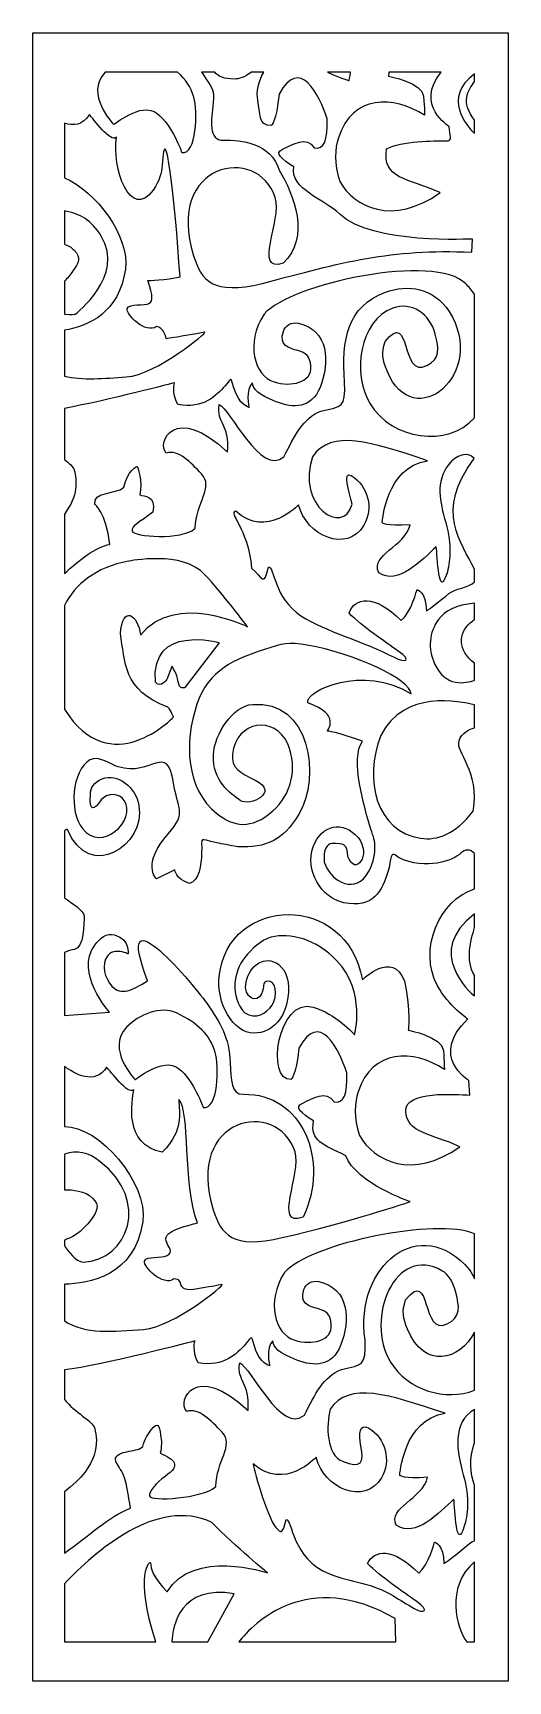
# Model space of a CAD drawing. Header units: centimetres. Extents: x -1.23 to 1.23, y -4.26 to 4.26.
import ezdxf

# ---------------------------------------------------------------- set-up
doc = ezdxf.new("R2010")
doc.units = ezdxf.units.CM
doc.header["$MEASUREMENT"] = 0
doc.layers.add('Layer 1', color=7, linetype='Continuous')

msp = doc.modelspace()

# ---------------------------------------------------------------- linework, layer by layer
at = {"layer": 'Layer 1', "color": 177}
for points, knots in [([(1.22835, 4.26053), (1.22835, 4.26053), (-1.22835, 4.26053), (-1.22835, 4.26053), (-1.22835, 4.26053), (-1.22835, 4.26053), (-1.22835, -4.26053), (-1.22835, -4.26053), (-1.22835, -4.26053), (-1.22835, -4.26053), (1.22835, -4.26053), (1.22835, -4.26053), (1.22835, -4.26053), (1.22835, -4.26053), (1.22835, 4.26053), (1.22835, 4.26053)], [0, 0, 0, 0, 0.2, 0.2, 0.2, 0.2, 0.4, 0.4, 0.4, 0.4, 0.6, 0.6, 0.6, 0.6, 1, 1, 1, 1]), ([(-0.35602, 4.05822), (-0.35602, 4.05822), (-0.28788, 4.05822), (-0.28788, 4.05822), (-0.28788, 4.05822), (-0.26836, 4.03408), (-0.24012, 4.02229), (-0.18749, 4.0222), (-0.18749, 4.0222), (-0.16283, 4.02216), (-0.13485, 4.03022), (-0.09841, 4.05822), (-0.09841, 4.05822), (-0.09841, 4.05822), (-0.03491, 4.05822), (-0.03491, 4.05822), (-0.03491, 4.05822), (-0.06112, 4.01036), (-0.07458, 3.95443), (-0.06555, 3.91104), (-0.06555, 3.91104), (-0.05297, 3.85055), (-0.06418, 3.77727), (0.00443, 3.78252), (0.00443, 3.78252), (0.00443, 3.78252), (0.02968, 3.7999), (0.04482, 3.94476), (0.04482, 3.94476), (0.15084, 4.14176), (0.25182, 3.94476), (0.29221, 3.81729), (0.29221, 3.81729), (0.29726, 3.70719), (0.27706, 3.65505), (0.22658, 3.66664), (0.22658, 3.66664), (0.18619, 3.73037), (0.1155, 3.68401), (0.06502, 3.66084), (0.06502, 3.66084), (0.01453, 3.63766), (0.05997, 3.60869), (0.12056, 3.56813), (0.12056, 3.56813), (0.09849, 3.45418), (0.28252, 3.39763), (0.35929, 3.32334), (0.35929, 3.32334), (0.52188, 3.166), (1.04422, 3.19523), (1.04422, 3.19523), (1.04422, 3.19523), (1.04422, 3.19523), (1.04093, 3.12706), (1.04093, 3.12706), (1.04093, 3.12706), (0.61929, 3.14526), (0.37006, 3.07561), (-0.041, 2.96553), (-0.041, 2.96553), (-0.29998, 2.90342), (-0.35773, 2.98057), (-0.39776, 3.10857), (-0.39776, 3.10857), (-0.54849, 3.59045), (-0.06564, 3.68819), (0.0248, 3.40902), (0.0248, 3.40902), (0.06178, 3.29485), (-0.09213, 3.01476), (0.06628, 3.07037), (0.06628, 3.07037), (0.20719, 3.20266), (0.12193, 3.42581), (0.04482, 3.55075), (0.04482, 3.55075), (0.00491, 3.69235), (-0.15499, 3.70821), (-0.24177, 3.70596), (-0.24177, 3.70596), (-0.32455, 3.70381), (-0.30566, 3.8076), (-0.29672, 3.90076), (-0.29672, 3.90076), (-0.29057, 3.96494), (-0.29946, 3.97014), (-0.33238, 4.02191), (-0.33238, 4.02191), (-0.33995, 4.03382), (-0.34787, 4.04593), (-0.35602, 4.05822)], [0, 0, 0, 0, 0.0416667, 0.0416667, 0.0416667, 0.0416667, 0.0833333, 0.0833333, 0.0833333, 0.0833333, 0.125, 0.125, 0.125, 0.125, 0.1666667, 0.1666667, 0.1666667, 0.1666667, 0.2083333, 0.2083333, 0.2083333, 0.2083333, 0.25, 0.25, 0.25, 0.25, 0.2916667, 0.2916667, 0.2916667, 0.2916667, 0.3333333, 0.3333333, 0.3333333, 0.3333333, 0.375, 0.375, 0.375, 0.375, 0.4166667, 0.4166667, 0.4166667, 0.4166667, 0.4583333, 0.4583333, 0.4583333, 0.4583333, 0.5, 0.5, 0.5, 0.5, 0.5416667, 0.5416667, 0.5416667, 0.5416667, 0.5833333, 0.5833333, 0.5833333, 0.5833333, 0.625, 0.625, 0.625, 0.625, 0.6666667, 0.6666667, 0.6666667, 0.6666667, 0.7083333, 0.7083333, 0.7083333, 0.7083333, 0.75, 0.75, 0.75, 0.75, 0.7916667, 0.7916667, 0.7916667, 0.7916667, 0.8333333, 0.8333333, 0.8333333, 0.8333333, 0.875, 0.875, 0.875, 0.875, 0.9166667, 0.9166667, 0.9166667, 0.9166667, 1, 1, 1, 1]), ([(-0.85454, 4.05822), (-0.85454, 4.05822), (-0.48032, 4.05822), (-0.48032, 4.05822), (-0.48032, 4.05822), (-0.43987, 4.02256), (-0.41288, 3.98092), (-0.39688, 3.92803), (-0.39688, 3.92803), (-0.37629, 3.85992), (-0.38041, 3.62805), (-0.45906, 3.6431), (-0.45906, 3.6431), (-0.45906, 3.6431), (-0.50808, 3.78371), (-0.5861, 3.84465), (-0.5861, 3.84465), (-0.66877, 3.90921), (-0.81247, 3.78132), (-0.81247, 3.78796), (-0.81247, 3.78796), (-0.81247, 3.7923), (-0.96298, 3.94331), (-0.85507, 4.05766), (-0.85507, 4.05766), (-0.85507, 4.05766), (-0.85454, 4.05822), (-0.85454, 4.05822)], [0, 0, 0, 0, 0.125, 0.125, 0.125, 0.125, 0.25, 0.25, 0.25, 0.25, 0.375, 0.375, 0.375, 0.375, 0.5, 0.5, 0.5, 0.5, 0.625, 0.625, 0.625, 0.625, 0.75, 0.75, 0.75, 0.75, 1, 1, 1, 1]), ([(0.29508, 4.05822), (0.29508, 4.05822), (0.41408, 4.05822), (0.41408, 4.05822), (0.41408, 4.05822), (0.4106, 4.03085), (0.40606, 4.01429), (0.40606, 4.01429), (0.40606, 4.01429), (0.40606, 4.01429), (0.3431, 4.03349), (0.29508, 4.05822)], [0, 0, 0, 0, 0.25, 0.25, 0.25, 0.25, 0.5, 0.5, 0.5, 0.5, 1, 1, 1, 1]), ([(0.61234, 4.05822), (0.61234, 4.05822), (0.88336, 4.05822), (0.88336, 4.05822), (0.88336, 4.05822), (0.74295, 3.88786), (0.9233, 3.77673), (0.9233, 3.77673), (0.9233, 3.77673), (0.92636, 3.73094), (0.9462, 3.70122), (0.90628, 3.70212), (0.90628, 3.70212), (0.84605, 3.7035), (0.67812, 3.70321), (0.60018, 3.66084), (0.60018, 3.66084), (0.57494, 3.5044), (0.71125, 3.51019), (0.87785, 3.43487), (0.87785, 3.43487), (0.63047, 3.26103), (0.43358, 3.35954), (0.35784, 3.49281), (0.35784, 3.49281), (0.32755, 3.58841), (0.33276, 3.66283), (0.3511, 3.71851), (0.3511, 3.71851), (0.4248, 3.94228), (0.63531, 3.93976), (0.79708, 3.83467), (0.79708, 3.83467), (0.79708, 3.83467), (0.79708, 3.86364), (0.79203, 3.93317), (0.79203, 3.93317), (0.78698, 4.0027), (0.61028, 4.03747), (0.61028, 4.03747), (0.61028, 4.03747), (0.61028, 4.03747), (0.61142, 4.04455), (0.61234, 4.05822)], [0, 0, 0, 0, 0.0833333, 0.0833333, 0.0833333, 0.0833333, 0.1666667, 0.1666667, 0.1666667, 0.1666667, 0.25, 0.25, 0.25, 0.25, 0.3333333, 0.3333333, 0.3333333, 0.3333333, 0.4166667, 0.4166667, 0.4166667, 0.4166667, 0.5, 0.5, 0.5, 0.5, 0.5833333, 0.5833333, 0.5833333, 0.5833333, 0.6666667, 0.6666667, 0.6666667, 0.6666667, 0.75, 0.75, 0.75, 0.75, 0.8333333, 0.8333333, 0.8333333, 0.8333333, 1, 1, 1, 1]), ([(1.05477, 4.04859), (1.05477, 4.04859), (1.05477, 4.00889), (1.05477, 4.00889), (1.05477, 4.00889), (1.02193, 3.96248), (0.98177, 3.90492), (1.05477, 3.81011), (1.05477, 3.81011), (1.05477, 3.81011), (1.05477, 3.74122), (1.05477, 3.74122), (1.05477, 3.74122), (1.0149, 3.77913), (0.88801, 3.92638), (1.05477, 4.04859)], [0, 0, 0, 0, 0.2, 0.2, 0.2, 0.2, 0.4, 0.4, 0.4, 0.4, 0.6, 0.6, 0.6, 0.6, 1, 1, 1, 1]), ([(-1.06604, 2.48669), (-1.06604, 2.48669), (-1.06604, 2.72341), (-1.06604, 2.72341), (-1.06604, 2.72341), (-0.93978, 2.74436), (-0.78173, 2.81604), (-0.75027, 3.03945), (-0.75027, 3.03945), (-0.72674, 3.20654), (-0.90237, 3.44328), (-1.06604, 3.51165), (-1.06604, 3.51165), (-1.06604, 3.51165), (-1.06604, 3.7937), (-1.06604, 3.7937), (-1.06604, 3.7937), (-1.02007, 3.77941), (-0.97023, 3.78245), (-0.93743, 3.83766), (-0.93743, 3.83766), (-0.91724, 3.82027), (-0.82636, 3.68701), (-0.79607, 3.72177), (-0.79607, 3.72177), (-0.82288, 3.56787), (-0.72389, 3.28227), (-0.60704, 3.44856), (-0.60704, 3.44856), (-0.57295, 3.49707), (-0.5627, 3.53778), (-0.56068, 3.57471), (-0.56068, 3.57471), (-0.54551, 3.85198), (-0.49449, 3.40231), (-0.4679, 3.00037), (-0.4679, 3.00037), (-0.53858, 2.98298), (-0.63451, 2.98011), (-0.63451, 2.98011), (-0.63451, 2.98011), (-0.63451, 2.98011), (-0.59412, 2.88161), (-0.62441, 2.86422), (-0.62441, 2.86422), (-0.6547, 2.84684), (-0.73043, 2.86422), (-0.74053, 2.83525), (-0.74053, 2.83525), (-0.75063, 2.80628), (-0.64461, 2.70198), (-0.58907, 2.74254), (-0.58907, 2.74254), (-0.55373, 2.74254), (-0.53858, 2.6788), (-0.53858, 2.6788), (-0.53858, 2.6788), (-0.53858, 2.6788), (-0.36693, 2.70778), (-0.34168, 2.71357), (-0.34168, 2.71357), (-0.31644, 2.71936), (-0.58907, 2.49339), (-0.74558, 2.4818), (-0.74558, 2.4818), (-0.86102, 2.47464), (-0.97261, 2.46304), (-1.06604, 2.48669)], [0, 0, 0, 0, 0.0555556, 0.0555556, 0.0555556, 0.0555556, 0.1111111, 0.1111111, 0.1111111, 0.1111111, 0.1666667, 0.1666667, 0.1666667, 0.1666667, 0.2222222, 0.2222222, 0.2222222, 0.2222222, 0.2777778, 0.2777778, 0.2777778, 0.2777778, 0.3333333, 0.3333333, 0.3333333, 0.3333333, 0.3888889, 0.3888889, 0.3888889, 0.3888889, 0.4444444, 0.4444444, 0.4444444, 0.4444444, 0.5, 0.5, 0.5, 0.5, 0.5555556, 0.5555556, 0.5555556, 0.5555556, 0.6111111, 0.6111111, 0.6111111, 0.6111111, 0.6666667, 0.6666667, 0.6666667, 0.6666667, 0.7222222, 0.7222222, 0.7222222, 0.7222222, 0.7777778, 0.7777778, 0.7777778, 0.7777778, 0.8333333, 0.8333333, 0.8333333, 0.8333333, 0.8888889, 0.8888889, 0.8888889, 0.8888889, 1, 1, 1, 1]), ([(-1.06604, 2.80727), (-1.06604, 2.80727), (-1.06604, 2.9777), (-1.06604, 2.9777), (-1.06604, 2.9777), (-1.05069, 2.99177), (-1.03537, 3.00895), (-1.02135, 3.02988), (-1.02135, 3.02988), (-0.99284, 3.07243), (-0.97512, 3.097), (-1.01629, 3.13843), (-1.01629, 3.13843), (-1.03018, 3.15239), (-1.04755, 3.16198), (-1.06604, 3.1685), (-1.06604, 3.1685), (-1.06604, 3.1685), (-1.06604, 3.34021), (-1.06604, 3.34021), (-1.06604, 3.34021), (-0.98353, 3.32674), (-0.92617, 3.29281), (-0.8752, 3.20962), (-0.8752, 3.20962), (-0.74986, 3.00504), (-1.00864, 2.80704), (-1.00864, 2.80704), (-1.00864, 2.80704), (-1.00864, 2.80704), (-1.03388, 2.80125), (-1.06417, 2.80704), (-1.06417, 2.80704), (-1.0648, 2.80711), (-1.06542, 2.80718), (-1.06604, 2.80727)], [0, 0, 0, 0, 0.1, 0.1, 0.1, 0.1, 0.2, 0.2, 0.2, 0.2, 0.3, 0.3, 0.3, 0.3, 0.4, 0.4, 0.4, 0.4, 0.5, 0.5, 0.5, 0.5, 0.6, 0.6, 0.6, 0.6, 0.7, 0.7, 0.7, 0.7, 0.8, 0.8, 0.8, 0.8, 1, 1, 1, 1]), ([(-1.06604, 1.46536), (-1.06604, 1.46536), (-1.06604, 1.77321), (-1.06604, 1.77321), (-1.06604, 1.77321), (-0.99257, 1.86781), (-1.00254, 1.94749), (-1.0147, 1.99987), (-1.0147, 1.99987), (-1.02074, 2.01788), (-1.04074, 2.03549), (-1.06604, 2.05548), (-1.06604, 2.05548), (-1.06604, 2.05548), (-1.06604, 2.31948), (-1.06604, 2.31948), (-1.06604, 2.31948), (-0.84108, 2.36068), (-0.4963, 2.45223), (-0.4963, 2.45223), (-0.4963, 2.45223), (-0.4963, 2.45223), (-0.51344, 2.40306), (-0.47916, 2.33914), (-0.47916, 2.33914), (-0.34661, 2.31632), (-0.28071, 2.38468), (-0.23584, 2.43503), (-0.23584, 2.43503), (-0.19902, 2.47637), (-0.20695, 2.48499), (-0.191, 2.43115), (-0.191, 2.43115), (-0.16169, 2.33218), (-0.11071, 2.32439), (-0.11071, 2.32439), (-0.11071, 2.32439), (-0.11071, 2.32439), (-0.13213, 2.41781), (-0.09357, 2.45223), (-0.09357, 2.45223), (-0.09357, 2.42018), (-0.05944, 2.38813), (0.02967, 2.35342), (0.02967, 2.35342), (0.11782, 2.31909), (0.21169, 2.31841), (0.25601, 2.42829), (0.25601, 2.42829), (0.30912, 2.55994), (0.30078, 2.72562), (0.14439, 2.75926), (0.14439, 2.75926), (0.10661, 2.76738), (0.07659, 2.74748), (0.06661, 2.71782), (0.06661, 2.71782), (0.04172, 2.64388), (0.09525, 2.63129), (0.14159, 2.61792), (0.14159, 2.61792), (0.18353, 2.60582), (0.20386, 2.59231), (0.20854, 2.53711), (0.20854, 2.53711), (0.21574, 2.45214), (0.10498, 2.42904), (0.01946, 2.45606), (0.01946, 2.45606), (-0.08507, 2.4891), (-0.12998, 2.65572), (-0.03359, 2.80626), (-0.03359, 2.80626), (0.10662, 2.96717), (0.85199, 3.1247), (1.00998, 2.96344), (1.00998, 2.96344), (1.02452, 2.94861), (1.03983, 2.93087), (1.05477, 2.91011), (1.05477, 2.91011), (1.05477, 2.91011), (1.05477, 2.27135), (1.05477, 2.27135), (1.05477, 2.27135), (0.91512, 2.11257), (0.62803, 2.15874), (0.5154, 2.34263), (0.5154, 2.34263), (0.42015, 2.49815), (0.45998, 2.77467), (0.63258, 2.83769), (0.63258, 2.83769), (0.7285, 2.8727), (0.82381, 2.81039), (0.85234, 2.70299), (0.85234, 2.70299), (0.87191, 2.62929), (0.87854, 2.57584), (0.80838, 2.54091), (0.80838, 2.54091), (0.66837, 2.47119), (0.73084, 2.83554), (0.59242, 2.6658), (0.59242, 2.6658), (0.57348, 2.60149), (0.57842, 2.57348), (0.60305, 2.51292), (0.60305, 2.51292), (0.73991, 2.17633), (1.12691, 2.50253), (0.92338, 2.82061), (0.92338, 2.82061), (0.84563, 2.94212), (0.70925, 2.96324), (0.5943, 2.91986), (0.5943, 2.91986), (0.39524, 2.84475), (0.36721, 2.67635), (0.3835, 2.4558), (0.3835, 2.4558), (0.38606, 2.3216), (0.37313, 2.33039), (0.26066, 2.3056), (0.26066, 2.3056), (0.16674, 2.26684), (0.12461, 2.17786), (0.06923, 2.0687), (0.06923, 2.0687), (-0.05073, 1.96544), (-0.20925, 2.31947), (-0.26495, 2.33914), (-0.26495, 2.33914), (-0.28208, 2.2408), (-0.20925, 2.2408), (-0.2221, 2.09329), (-0.2221, 2.09329), (-0.4963, 2.34897), (-0.59055, 2.14246), (-0.53914, 2.08837), (-0.53914, 2.08837), (-0.47618, 2.10738), (-0.41323, 2.0411), (-0.35622, 1.98051), (-0.35622, 1.98051), (-0.29215, 1.91245), (-0.38572, 1.83166), (-0.38919, 1.69993), (-0.38919, 1.69993), (-0.45774, 1.63601), (-0.71052, 1.65568), (-0.7148, 1.68518), (-0.7148, 1.68518), (-0.71908, 1.71468), (-0.68481, 1.72451), (-0.60769, 1.78352), (-0.60769, 1.78352), (-0.59055, 1.87202), (-0.65482, 1.86219), (-0.67624, 1.87202), (-0.67624, 1.87202), (-0.6591, 1.94086), (-0.68909, 2.01953), (-0.68909, 2.01953), (-0.68909, 2.01953), (-0.68909, 2.01953), (-0.74051, 1.99987), (-0.75765, 1.91135), (-0.75765, 1.91135), (-0.80477, 1.87202), (-0.92044, 1.89169), (-0.9076, 1.82285), (-0.9076, 1.82285), (-0.9076, 1.82285), (-0.8519, 1.78352), (-0.83048, 1.61634), (-0.83048, 1.61634), (-0.90285, 1.60287), (-0.99129, 1.53506), (-1.06604, 1.46536)], [0, 0, 0, 0, 0.0217391, 0.0217391, 0.0217391, 0.0217391, 0.0434783, 0.0434783, 0.0434783, 0.0434783, 0.0652174, 0.0652174, 0.0652174, 0.0652174, 0.0869565, 0.0869565, 0.0869565, 0.0869565, 0.1086957, 0.1086957, 0.1086957, 0.1086957, 0.1304348, 0.1304348, 0.1304348, 0.1304348, 0.1521739, 0.1521739, 0.1521739, 0.1521739, 0.173913, 0.173913, 0.173913, 0.173913, 0.1956522, 0.1956522, 0.1956522, 0.1956522, 0.2173913, 0.2173913, 0.2173913, 0.2173913, 0.2391304, 0.2391304, 0.2391304, 0.2391304, 0.2608696, 0.2608696, 0.2608696, 0.2608696, 0.2826087, 0.2826087, 0.2826087, 0.2826087, 0.3043478, 0.3043478, 0.3043478, 0.3043478, 0.326087, 0.326087, 0.326087, 0.326087, 0.3478261, 0.3478261, 0.3478261, 0.3478261, 0.3695652, 0.3695652, 0.3695652, 0.3695652, 0.3913043, 0.3913043, 0.3913043, 0.3913043, 0.4130435, 0.4130435, 0.4130435, 0.4130435, 0.4347826, 0.4347826, 0.4347826, 0.4347826, 0.4565217, 0.4565217, 0.4565217, 0.4565217, 0.4782609, 0.4782609, 0.4782609, 0.4782609, 0.5, 0.5, 0.5, 0.5, 0.5217391, 0.5217391, 0.5217391, 0.5217391, 0.5434783, 0.5434783, 0.5434783, 0.5434783, 0.5652174, 0.5652174, 0.5652174, 0.5652174, 0.5869565, 0.5869565, 0.5869565, 0.5869565, 0.6086957, 0.6086957, 0.6086957, 0.6086957, 0.6304348, 0.6304348, 0.6304348, 0.6304348, 0.6521739, 0.6521739, 0.6521739, 0.6521739, 0.673913, 0.673913, 0.673913, 0.673913, 0.6956522, 0.6956522, 0.6956522, 0.6956522, 0.7173913, 0.7173913, 0.7173913, 0.7173913, 0.7391304, 0.7391304, 0.7391304, 0.7391304, 0.7608696, 0.7608696, 0.7608696, 0.7608696, 0.7826087, 0.7826087, 0.7826087, 0.7826087, 0.8043478, 0.8043478, 0.8043478, 0.8043478, 0.826087, 0.826087, 0.826087, 0.826087, 0.8478261, 0.8478261, 0.8478261, 0.8478261, 0.8695652, 0.8695652, 0.8695652, 0.8695652, 0.8913043, 0.8913043, 0.8913043, 0.8913043, 0.9130435, 0.9130435, 0.9130435, 0.9130435, 0.9347826, 0.9347826, 0.9347826, 0.9347826, 0.9565217, 0.9565217, 0.9565217, 0.9565217, 1, 1, 1, 1]), ([(1.05477, 1.48884), (1.05477, 1.48884), (1.05477, 1.42294), (1.05477, 1.42294), (1.05477, 1.42294), (1.02646, 1.39408), (0.95168, 1.38554), (0.92156, 1.3616), (0.92156, 1.3616), (0.87531, 1.32484), (0.82466, 1.28258), (0.80595, 1.27184), (0.80595, 1.27184), (0.80595, 1.37165), (0.75763, 1.38275), (0.75763, 1.38275), (0.75763, 1.38275), (0.75763, 1.38275), (0.72864, 1.2663), (0.6755, 1.22194), (0.6755, 1.22194), (0.53638, 1.36386), (0.43437, 1.34261), (0.40651, 1.26032), (0.40651, 1.26032), (0.47334, 1.19235), (0.59351, 1.1124), (0.66037, 1.0647), (0.66037, 1.0647), (0.73753, 1.00965), (0.6938, 1.00418), (0.6398, 1.03238), (0.6398, 1.03238), (0.4787, 1.11652), (0.28649, 1.16372), (0.15759, 1.24725), (0.15759, 1.24725), (0.01701, 1.33834), (0.02064, 1.50317), (-0.0106, 1.4992), (-0.0106, 1.4992), (-0.03476, 1.39384), (-0.03959, 1.44374), (-0.09757, 1.49365), (-0.09757, 1.49365), (-0.1169, 1.70437), (-0.22319, 1.782), (-0.17971, 1.78754), (-0.17971, 1.78754), (-0.02026, 1.64337), (0.14501, 1.82127), (0.14501, 1.82127), (0.14501, 1.82127), (0.18517, 1.6599), (0.39564, 1.56876), (0.4832, 1.71543), (0.4832, 1.71543), (0.5351, 1.80235), (0.50416, 1.92182), (0.41722, 1.97165), (0.41722, 1.97165), (0.37014, 1.99864), (0.40752, 1.88958), (0.42159, 1.82343), (0.42159, 1.82343), (0.37691, 1.65446), (0.13193, 1.8158), (0.2171, 2.0695), (0.2171, 2.0695), (0.31624, 2.21431), (0.51739, 2.14733), (0.81191, 2.04882), (0.81191, 2.04882), (0.59561, 2.0178), (0.57759, 1.72818), (0.57759, 1.72818), (0.57759, 1.72818), (0.57759, 1.72818), (0.59561, 1.7075), (0.72178, 1.71784), (0.72178, 1.71784), (0.69475, 1.60407), (0.5145, 1.5627), (0.55956, 1.46961), (0.55956, 1.46961), (0.65868, 1.40131), (0.78491, 1.53791), (0.85697, 1.60407), (0.85697, 1.60407), (0.86354, 1.55631), (0.86831, 1.32718), (0.91131, 1.46443), (0.91131, 1.46443), (0.92822, 1.51838), (0.94079, 1.60906), (0.90623, 1.72978), (0.90623, 1.72978), (0.87476, 1.83969), (0.85211, 1.93927), (0.92084, 2.02843), (0.92084, 2.02843), (0.96072, 2.08016), (1.01784, 2.09888), (1.05318, 2.06113), (1.05318, 2.06113), (0.84611, 1.78511), (0.98892, 1.62373), (1.05477, 1.48884)], [0, 0, 0, 0, 0.0357143, 0.0357143, 0.0357143, 0.0357143, 0.0714286, 0.0714286, 0.0714286, 0.0714286, 0.1071429, 0.1071429, 0.1071429, 0.1071429, 0.1428571, 0.1428571, 0.1428571, 0.1428571, 0.1785714, 0.1785714, 0.1785714, 0.1785714, 0.2142857, 0.2142857, 0.2142857, 0.2142857, 0.25, 0.25, 0.25, 0.25, 0.2857143, 0.2857143, 0.2857143, 0.2857143, 0.3214286, 0.3214286, 0.3214286, 0.3214286, 0.3571429, 0.3571429, 0.3571429, 0.3571429, 0.3928571, 0.3928571, 0.3928571, 0.3928571, 0.4285714, 0.4285714, 0.4285714, 0.4285714, 0.4642857, 0.4642857, 0.4642857, 0.4642857, 0.5, 0.5, 0.5, 0.5, 0.5357143, 0.5357143, 0.5357143, 0.5357143, 0.5714286, 0.5714286, 0.5714286, 0.5714286, 0.6071429, 0.6071429, 0.6071429, 0.6071429, 0.6428571, 0.6428571, 0.6428571, 0.6428571, 0.6785714, 0.6785714, 0.6785714, 0.6785714, 0.7142857, 0.7142857, 0.7142857, 0.7142857, 0.75, 0.75, 0.75, 0.75, 0.7857143, 0.7857143, 0.7857143, 0.7857143, 0.8214286, 0.8214286, 0.8214286, 0.8214286, 0.8571429, 0.8571429, 0.8571429, 0.8571429, 0.8928571, 0.8928571, 0.8928571, 0.8928571, 0.9285714, 0.9285714, 0.9285714, 0.9285714, 1, 1, 1, 1]), ([(-1.06604, 0.76465), (-1.06604, 0.76465), (-1.06604, 1.30037), (-1.06604, 1.30037), (-1.06604, 1.30037), (-1.00994, 1.40814), (-0.90786, 1.49778), (-0.73329, 1.52942), (-0.73329, 1.52942), (-0.73329, 1.52942), (-0.45387, 1.58745), (-0.33943, 1.45917), (-0.33943, 1.45917), (-0.25428, 1.3706), (-0.11856, 1.19041), (-0.11856, 1.19041), (-0.11856, 1.19041), (-0.11856, 1.19041), (-0.49112, 1.37671), (-0.67208, 1.14765), (-0.67208, 1.14765), (-0.68539, 1.25454), (-0.76523, 1.30647), (-0.77587, 1.15376), (-0.77587, 1.15376), (-0.75192, 1.01326), (-0.76523, 0.86055), (-0.53104, 0.77504), (-0.53104, 0.77504), (-0.51242, 0.75672), (-0.50177, 0.72312), (-0.50177, 0.72312), (-0.50177, 0.72312), (-0.50177, 0.72312), (-0.82794, 0.38328), (-1.06604, 0.76465)], [0, 0, 0, 0, 0.1, 0.1, 0.1, 0.1, 0.2, 0.2, 0.2, 0.2, 0.3, 0.3, 0.3, 0.3, 0.4, 0.4, 0.4, 0.4, 0.5, 0.5, 0.5, 0.5, 0.6, 0.6, 0.6, 0.6, 0.7, 0.7, 0.7, 0.7, 0.8, 0.8, 0.8, 0.8, 1, 1, 1, 1]), ([(1.05477, 1.31199), (1.05477, 1.31199), (1.05477, 1.22781), (1.05477, 1.22781), (1.05477, 1.22781), (1.04869, 1.22251), (1.04184, 1.21717), (1.0333, 1.21021), (1.0333, 1.21021), (0.97143, 1.15975), (0.96642, 1.06645), (1.05477, 1.00244), (1.05477, 1.00244), (1.05477, 1.00244), (1.05477, 0.91329), (1.05477, 0.91329), (1.05477, 0.91329), (1.01029, 0.89917), (0.90608, 0.87395), (0.84838, 0.99909), (0.84838, 0.99909), (0.8126, 1.07668), (0.81977, 1.16172), (0.86848, 1.22766), (0.86848, 1.22766), (0.90112, 1.27184), (0.95689, 1.30464), (1.05477, 1.31199)], [0, 0, 0, 0, 0.125, 0.125, 0.125, 0.125, 0.25, 0.25, 0.25, 0.25, 0.375, 0.375, 0.375, 0.375, 0.5, 0.5, 0.5, 0.5, 0.625, 0.625, 0.625, 0.625, 0.75, 0.75, 0.75, 0.75, 1, 1, 1, 1]), ([(-0.44322, 0.87582), (-0.44322, 0.87582), (-0.26492, 1.10794), (-0.26492, 1.10794), (-0.26492, 1.10794), (-0.26492, 1.10794), (-0.62152, 1.20873), (-0.59491, 0.90331), (-0.59491, 0.90331), (-0.56564, 0.86971), (-0.53636, 0.91858), (-0.53636, 0.91858), (-0.53636, 0.91858), (-0.53636, 0.91858), (-0.50975, 0.98578), (-0.50975, 0.98578), (-0.50975, 0.98578), (-0.50975, 0.98578), (-0.48314, 0.94913), (-0.47782, 0.90637), (-0.47782, 0.90637), (-0.4725, 0.86361), (-0.44322, 0.87582), (-0.44322, 0.87582)], [0, 0, 0, 0, 0.1428571, 0.1428571, 0.1428571, 0.1428571, 0.2857143, 0.2857143, 0.2857143, 0.2857143, 0.4285714, 0.4285714, 0.4285714, 0.4285714, 0.5714286, 0.5714286, 0.5714286, 0.5714286, 0.7142857, 0.7142857, 0.7142857, 0.7142857, 1, 1, 1, 1]), ([(-1.06604, -0.81961), (-1.06604, -0.81961), (-1.06604, -0.49417), (-1.06604, -0.49417), (-1.06604, -0.49417), (-1.04841, -0.4863), (-1.03014, -0.47993), (-1.01435, -0.47812), (-1.01435, -0.47812), (-0.96386, -0.47232), (-0.96386, -0.33906), (-0.96386, -0.30429), (-0.96386, -0.30429), (-0.96386, -0.28011), (-1.02738, -0.23632), (-1.06604, -0.21189), (-1.06604, -0.21189), (-1.06604, -0.21189), (-1.06604, 0.13748), (-1.06604, 0.13748), (-1.06604, 0.13748), (-1.06121, 0.14072), (-1.05579, 0.14231), (-1.04969, 0.14187), (-1.04969, 0.14187), (-0.93736, -0.13128), (-0.64532, 0.05978), (-0.68047, 0.2664), (-0.68047, 0.2664), (-0.69607, 0.35815), (-0.79032, 0.43696), (-0.87084, 0.40453), (-0.87084, 0.40453), (-0.91441, 0.387), (-0.92998, 0.35607), (-0.9315, 0.32564), (-0.9315, 0.32564), (-0.93637, 0.22797), (-0.91483, 0.241), (-0.87504, 0.29555), (-0.87504, 0.29555), (-0.84594, 0.33545), (-0.78059, 0.32914), (-0.7568, 0.29289), (-0.7568, 0.29289), (-0.68929, 0.18998), (-0.87381, 0.01851), (-0.97293, 0.14704), (-0.97293, 0.14704), (-1.04203, 0.23664), (-1.02901, 0.44627), (-0.93338, 0.50197), (-0.93338, 0.50197), (-0.88821, 0.52827), (-0.82253, 0.47601), (-0.78846, 0.46624), (-0.78846, 0.46624), (-0.61355, 0.4115), (-0.53585, 0.5981), (-0.50219, 0.38423), (-0.50219, 0.38423), (-0.48103, 0.24976), (-0.43051, 0.22944), (-0.52761, 0.12121), (-0.52761, 0.12121), (-0.66894, -0.03631), (-0.59026, -0.11308), (-0.59026, -0.11308), (-0.59026, -0.11308), (-0.59026, -0.11308), (-0.49433, -0.06673), (-0.49433, -0.06673), (-0.49433, -0.06673), (-0.49433, -0.06673), (-0.49433, -0.11308), (-0.4186, -0.13626), (-0.4186, -0.13626), (-0.36938, -0.12213), (-0.35765, -0.0413), (-0.356, 0.01968), (-0.356, 0.01968), (-0.35346, 0.11366), (-0.37537, 0.09256), (-0.27673, 0.07315), (-0.27673, 0.07315), (-0.24984, 0.06786), (-0.21467, 0.06103), (-0.16909, 0.05235), (-0.16909, 0.05235), (-0.02145, 0.04756), (0.06396, 0.08486), (0.14501, 0.21869), (0.14501, 0.21869), (0.26449, 0.41597), (0.20136, 0.81534), (-0.09214, 0.78913), (-0.09214, 0.78913), (-0.19535, 0.77991), (-0.28915, 0.63937), (-0.29488, 0.52748), (-0.29488, 0.52748), (-0.30176, 0.39324), (-0.20734, 0.32873), (-0.15607, 0.29252), (-0.15607, 0.29252), (-0.10884, 0.25916), (0.05097, 0.33346), (-0.07893, 0.39705), (-0.07893, 0.39705), (-0.15955, 0.43652), (-0.20385, 0.46155), (-0.19639, 0.531), (-0.19639, 0.531), (-0.17756, 0.70663), (0.02439, 0.73416), (0.08895, 0.5846), (0.08895, 0.5846), (0.14499, 0.45477), (0.10399, 0.32104), (0.01209, 0.23819), (0.01209, 0.23819), (-0.09868, 0.13833), (-0.19388, 0.15776), (-0.27724, 0.22424), (-0.27724, 0.22424), (-0.43753, 0.35209), (-0.44728, 0.59185), (-0.38044, 0.78987), (-0.38044, 0.78987), (-0.32019, 0.96837), (-0.18265, 1.02305), (-0.03062, 1.07365), (-0.03062, 1.07365), (0.05963, 1.10369), (0.09479, 1.11309), (0.18983, 1.096), (0.18983, 1.096), (0.43289, 1.05227), (0.72745, 0.91766), (0.72745, 0.84298), (0.72745, 0.84298), (0.48007, 0.99942), (0.17715, 0.86036), (0.19229, 0.79662), (0.19229, 0.79662), (0.369, 0.73868), (0.29326, 0.65177), (0.29326, 0.65177), (0.29326, 0.65177), (0.29326, 0.65177), (0.34376, 0.64597), (0.47502, 0.59961), (0.47502, 0.59961), (0.41191, 0.50908), (0.48439, 0.25232), (0.51911, 0.14433), (0.51911, 0.14433), (0.53255, 0.10255), (0.54144, 0.08688), (0.54028, 0.04335), (0.54028, 0.04335), (0.5393, 0.00733), (0.53008, -0.04337), (0.49522, -0.0957), (0.49522, -0.0957), (0.41948, -0.1942), (0.30336, -0.11308), (0.27812, -0.02616), (0.27812, -0.02616), (0.27079, 0.04119), (0.29266, 0.06778), (0.31798, 0.06898), (0.31798, 0.06898), (0.37927, 0.0719), (0.39756, 0.06719), (0.40047, 0.00337), (0.40047, 0.00337), (0.43663, -0.10627), (0.52567, 0.01346), (0.45285, 0.09999), (0.45285, 0.09999), (0.37511, 0.1924), (0.2636, 0.16778), (0.221, 0.05317), (0.221, 0.05317), (0.17589, -0.06821), (0.26125, -0.21165), (0.37958, -0.23639), (0.37958, -0.23639), (0.5303, -0.26791), (0.57607, -0.1792), (0.6104, -0.06594), (0.6104, -0.06594), (0.62482, -0.01831), (0.61408, 0.04494), (0.66167, -0.00318), (0.66167, -0.00318), (0.80453, -0.07136), (0.94708, -0.01783), (0.98494, 0.02019), (0.98494, 0.02019), (1.00508, 0.04041), (1.03397, 0.04332), (1.05477, 0.01749), (1.05477, 0.01749), (1.05477, 0.01749), (1.05477, -0.165), (1.05477, -0.165), (1.05477, -0.165), (0.87304, -0.22082), (0.76209, -0.47919), (0.86354, -0.66562), (0.86354, -0.66562), (0.92117, -0.77151), (1.02028, -0.83736), (1.02028, -0.83736), (1.02028, -0.83736), (0.81833, -1.02857), (1.02533, -1.15605), (1.02533, -1.15605), (1.02533, -1.15605), (1.02533, -1.15605), (1.03038, -1.23137), (1.03038, -1.23137), (1.03038, -1.23137), (0.95795, -1.22776), (0.69404, -1.20592), (0.69938, -1.31484), (0.69938, -1.31484), (0.70497, -1.42804), (0.83021, -1.43024), (0.97989, -1.49791), (0.97989, -1.49791), (0.7325, -1.67174), (0.5356, -1.57324), (0.45987, -1.43997), (0.45987, -1.43997), (0.42958, -1.34436), (0.43479, -1.26994), (0.45313, -1.21426), (0.45313, -1.21426), (0.52683, -0.99049), (0.73734, -0.99302), (0.89911, -1.09811), (0.89911, -1.09811), (0.89911, -1.09811), (0.89911, -1.06914), (0.89406, -0.9996), (0.89406, -0.9996), (0.88901, -0.93007), (0.71231, -0.8953), (0.71231, -0.8953), (0.71231, -0.8953), (0.71231, -0.8953), (0.72745, -0.8026), (0.69211, -0.64036), (0.69211, -0.64036), (0.63153, -0.47812), (0.47502, -0.63457), (0.47502, -0.63457), (0.47502, -0.63457), (0.39586, -0.18031), (-0.21863, -0.19701), (-0.26541, -0.61628), (-0.26541, -0.61628), (-0.28058, -0.75217), (-0.19536, -0.91039), (-0.08546, -0.91057), (-0.08546, -0.91057), (0.01533, -0.91074), (0.07549, -0.82716), (0.09032, -0.72574), (0.09032, -0.72574), (0.10087, -0.65356), (0.08612, -0.59088), (0.04249, -0.55652), (0.04249, -0.55652), (-0.02691, -0.50189), (-0.11007, -0.56286), (-0.12653, -0.64682), (-0.12653, -0.64682), (-0.1429, -0.73009), (-0.06795, -0.76009), (-0.04586, -0.70697), (-0.04586, -0.70697), (-0.02952, -0.66765), (-0.0422, -0.65189), (-0.02321, -0.64439), (-0.02321, -0.64439), (0.03293, -0.62223), (0.03724, -0.72373), (0.00812, -0.76622), (0.00812, -0.76622), (-0.02165, -0.80963), (-0.0756, -0.84178), (-0.13357, -0.80629), (-0.13357, -0.80629), (-0.21005, -0.71831), (-0.19229, -0.5947), (-0.13224, -0.51929), (-0.13224, -0.51929), (-0.0971, -0.47517), (-0.04725, -0.42813), (0.00391, -0.41457), (0.00391, -0.41457), (0.09886, -0.38938), (0.2355, -0.42424), (0.34376, -0.53606), (0.34376, -0.53606), (0.49522, -0.6983), (0.43463, -0.91848), (0.43463, -0.91848), (0.43463, -0.91848), (0.43463, -0.91848), (0.33451, -0.80818), (0.21987, -0.77586), (0.21987, -0.77586), (0.03692, -0.72429), (-0.02584, -1.16037), (0.10646, -1.15026), (0.10646, -1.15026), (0.10646, -1.15026), (0.13171, -1.13287), (0.14686, -0.98801), (0.14686, -0.98801), (0.25288, -0.79101), (0.35385, -0.98801), (0.39424, -1.11549), (0.39424, -1.11549), (0.39929, -1.22558), (0.37909, -1.27772), (0.32861, -1.26614), (0.32861, -1.26614), (0.28822, -1.2024), (0.21754, -1.24876), (0.16705, -1.27193), (0.16705, -1.27193), (0.11656, -1.29511), (0.162, -1.32408), (0.22259, -1.36464), (0.22259, -1.36464), (0.20239, -1.46894), (0.27307, -1.48632), (0.38919, -1.54427), (0.38919, -1.54427), (0.44473, -1.68912), (0.7224, -1.78183), (0.7224, -1.78183), (0.7224, -1.78183), (0.7224, -1.78183), (0.39424, -1.89192), (0.06103, -1.96725), (0.06103, -1.96725), (-0.19795, -2.02935), (-0.2557, -1.95221), (-0.29573, -1.82421), (-0.29573, -1.82421), (-0.44646, -1.34233), (0.03639, -1.24458), (0.12683, -1.52375), (0.12683, -1.52375), (0.16381, -1.63792), (0.0099, -1.91801), (0.16831, -1.8624), (0.16831, -1.8624), (0.30936, -1.57023), (0.16311, -1.21896), (-0.13974, -1.22682), (-0.13974, -1.22682), (-0.20495, -1.2285), (-0.2053, -1.15159), (-0.2081, -1.06433), (-0.2081, -1.06433), (-0.21231, -0.93327), (-0.26423, -0.85058), (-0.32244, -0.76619), (-0.32244, -0.76619), (-0.38436, -0.67641), (-0.82445, -0.14519), (-0.63569, -0.64036), (-0.63569, -0.64036), (-0.71143, -0.68816), (-0.77356, -0.71852), (-0.81968, -0.6686), (-0.81968, -0.6686), (-0.85552, -0.62979), (-0.87986, -0.55549), (-0.84093, -0.50864), (-0.84093, -0.50864), (-0.83003, -0.49552), (-0.81576, -0.48987), (-0.80129, -0.48832), (-0.80129, -0.48832), (-0.76946, -0.48492), (-0.73667, -0.5013), (-0.73667, -0.5013), (-0.73667, -0.5013), (-0.73667, -0.5013), (-0.72445, -0.42646), (-0.80617, -0.40285), (-0.80617, -0.40285), (-0.85001, -0.39022), (-0.88028, -0.41897), (-0.9085, -0.4565), (-0.9085, -0.4565), (-1.01484, -0.5978), (-0.8326, -0.8026), (-0.8326, -0.8026), (-0.8326, -0.8026), (-0.8326, -0.8026), (-1.06604, -0.81961), (-1.06604, -0.81961)], [0, 0, 0, 0, 0.0096154, 0.0096154, 0.0096154, 0.0096154, 0.0192308, 0.0192308, 0.0192308, 0.0192308, 0.0288462, 0.0288462, 0.0288462, 0.0288462, 0.0384615, 0.0384615, 0.0384615, 0.0384615, 0.0480769, 0.0480769, 0.0480769, 0.0480769, 0.0576923, 0.0576923, 0.0576923, 0.0576923, 0.0673077, 0.0673077, 0.0673077, 0.0673077, 0.0769231, 0.0769231, 0.0769231, 0.0769231, 0.0865385, 0.0865385, 0.0865385, 0.0865385, 0.0961538, 0.0961538, 0.0961538, 0.0961538, 0.1057692, 0.1057692, 0.1057692, 0.1057692, 0.1153846, 0.1153846, 0.1153846, 0.1153846, 0.125, 0.125, 0.125, 0.125, 0.1346154, 0.1346154, 0.1346154, 0.1346154, 0.1442308, 0.1442308, 0.1442308, 0.1442308, 0.1538462, 0.1538462, 0.1538462, 0.1538462, 0.1634615, 0.1634615, 0.1634615, 0.1634615, 0.1730769, 0.1730769, 0.1730769, 0.1730769, 0.1826923, 0.1826923, 0.1826923, 0.1826923, 0.1923077, 0.1923077, 0.1923077, 0.1923077, 0.2019231, 0.2019231, 0.2019231, 0.2019231, 0.2115385, 0.2115385, 0.2115385, 0.2115385, 0.2211538, 0.2211538, 0.2211538, 0.2211538, 0.2307692, 0.2307692, 0.2307692, 0.2307692, 0.2403846, 0.2403846, 0.2403846, 0.2403846, 0.25, 0.25, 0.25, 0.25, 0.2596154, 0.2596154, 0.2596154, 0.2596154, 0.2692308, 0.2692308, 0.2692308, 0.2692308, 0.2788462, 0.2788462, 0.2788462, 0.2788462, 0.2884615, 0.2884615, 0.2884615, 0.2884615, 0.2980769, 0.2980769, 0.2980769, 0.2980769, 0.3076923, 0.3076923, 0.3076923, 0.3076923, 0.3173077, 0.3173077, 0.3173077, 0.3173077, 0.3269231, 0.3269231, 0.3269231, 0.3269231, 0.3365385, 0.3365385, 0.3365385, 0.3365385, 0.3461538, 0.3461538, 0.3461538, 0.3461538, 0.3557692, 0.3557692, 0.3557692, 0.3557692, 0.3653846, 0.3653846, 0.3653846, 0.3653846, 0.375, 0.375, 0.375, 0.375, 0.3846154, 0.3846154, 0.3846154, 0.3846154, 0.3942308, 0.3942308, 0.3942308, 0.3942308, 0.4038462, 0.4038462, 0.4038462, 0.4038462, 0.4134615, 0.4134615, 0.4134615, 0.4134615, 0.4230769, 0.4230769, 0.4230769, 0.4230769, 0.4326923, 0.4326923, 0.4326923, 0.4326923, 0.4423077, 0.4423077, 0.4423077, 0.4423077, 0.4519231, 0.4519231, 0.4519231, 0.4519231, 0.4615385, 0.4615385, 0.4615385, 0.4615385, 0.4711538, 0.4711538, 0.4711538, 0.4711538, 0.4807692, 0.4807692, 0.4807692, 0.4807692, 0.4903846, 0.4903846, 0.4903846, 0.4903846, 0.5, 0.5, 0.5, 0.5, 0.5096154, 0.5096154, 0.5096154, 0.5096154, 0.5192308, 0.5192308, 0.5192308, 0.5192308, 0.5288462, 0.5288462, 0.5288462, 0.5288462, 0.5384615, 0.5384615, 0.5384615, 0.5384615, 0.5480769, 0.5480769, 0.5480769, 0.5480769, 0.5576923, 0.5576923, 0.5576923, 0.5576923, 0.5673077, 0.5673077, 0.5673077, 0.5673077, 0.5769231, 0.5769231, 0.5769231, 0.5769231, 0.5865385, 0.5865385, 0.5865385, 0.5865385, 0.5961538, 0.5961538, 0.5961538, 0.5961538, 0.6057692, 0.6057692, 0.6057692, 0.6057692, 0.6153846, 0.6153846, 0.6153846, 0.6153846, 0.625, 0.625, 0.625, 0.625, 0.6346154, 0.6346154, 0.6346154, 0.6346154, 0.6442308, 0.6442308, 0.6442308, 0.6442308, 0.6538462, 0.6538462, 0.6538462, 0.6538462, 0.6634615, 0.6634615, 0.6634615, 0.6634615, 0.6730769, 0.6730769, 0.6730769, 0.6730769, 0.6826923, 0.6826923, 0.6826923, 0.6826923, 0.6923077, 0.6923077, 0.6923077, 0.6923077, 0.7019231, 0.7019231, 0.7019231, 0.7019231, 0.7115385, 0.7115385, 0.7115385, 0.7115385, 0.7211538, 0.7211538, 0.7211538, 0.7211538, 0.7307692, 0.7307692, 0.7307692, 0.7307692, 0.7403846, 0.7403846, 0.7403846, 0.7403846, 0.75, 0.75, 0.75, 0.75, 0.7596154, 0.7596154, 0.7596154, 0.7596154, 0.7692308, 0.7692308, 0.7692308, 0.7692308, 0.7788462, 0.7788462, 0.7788462, 0.7788462, 0.7884615, 0.7884615, 0.7884615, 0.7884615, 0.7980769, 0.7980769, 0.7980769, 0.7980769, 0.8076923, 0.8076923, 0.8076923, 0.8076923, 0.8173077, 0.8173077, 0.8173077, 0.8173077, 0.8269231, 0.8269231, 0.8269231, 0.8269231, 0.8365385, 0.8365385, 0.8365385, 0.8365385, 0.8461538, 0.8461538, 0.8461538, 0.8461538, 0.8557692, 0.8557692, 0.8557692, 0.8557692, 0.8653846, 0.8653846, 0.8653846, 0.8653846, 0.875, 0.875, 0.875, 0.875, 0.8846154, 0.8846154, 0.8846154, 0.8846154, 0.8942308, 0.8942308, 0.8942308, 0.8942308, 0.9038462, 0.9038462, 0.9038462, 0.9038462, 0.9134615, 0.9134615, 0.9134615, 0.9134615, 0.9230769, 0.9230769, 0.9230769, 0.9230769, 0.9326923, 0.9326923, 0.9326923, 0.9326923, 0.9423077, 0.9423077, 0.9423077, 0.9423077, 0.9519231, 0.9519231, 0.9519231, 0.9519231, 0.9615385, 0.9615385, 0.9615385, 0.9615385, 0.9711538, 0.9711538, 0.9711538, 0.9711538, 0.9807692, 0.9807692, 0.9807692, 0.9807692, 1, 1, 1, 1]), ([(1.05477, 0.78622), (1.05477, 0.78622), (1.05477, 0.66746), (1.05477, 0.66746), (1.05477, 0.66746), (1.02656, 0.6609), (0.98873, 0.64351), (0.97527, 0.60028), (0.97527, 0.60028), (0.95597, 0.53826), (1.08334, 0.44967), (1.0486, 0.23705), (1.0486, 0.23705), (0.95564, 0.1185), (0.86086, 0.08408), (0.77612, 0.09659), (0.77612, 0.09659), (0.55083, 0.12985), (0.47777, 0.39909), (0.57131, 0.62872), (0.57131, 0.62872), (0.68795, 0.86683), (0.98129, 0.80487), (1.05477, 0.78622)], [0, 0, 0, 0, 0.1428571, 0.1428571, 0.1428571, 0.1428571, 0.2857143, 0.2857143, 0.2857143, 0.2857143, 0.4285714, 0.4285714, 0.4285714, 0.4285714, 0.5714286, 0.5714286, 0.5714286, 0.5714286, 0.7142857, 0.7142857, 0.7142857, 0.7142857, 1, 1, 1, 1]), ([(1.05477, -0.29421), (1.05477, -0.29421), (1.05477, -0.36429), (1.05477, -0.36429), (1.05477, -0.36429), (1.03536, -0.43246), (1.00669, -0.5342), (1.05477, -0.61149), (1.05477, -0.61149), (1.05477, -0.61149), (1.05477, -0.7185), (1.05477, -0.7185), (1.05477, -0.7185), (1.03332, -0.70062), (0.79411, -0.49213), (1.05477, -0.29421)], [0, 0, 0, 0, 0.2, 0.2, 0.2, 0.2, 0.4, 0.4, 0.4, 0.4, 0.6, 0.6, 0.6, 0.6, 1, 1, 1, 1]), ([(-0.70133, -1.15026), (-0.70133, -1.14591), (-0.85184, -0.9949), (-0.74393, -0.88055), (-0.74393, -0.88055), (-0.68125, -0.81415), (-0.56721, -0.76831), (-0.48672, -0.80634), (-0.48672, -0.80634), (-0.37636, -0.85847), (-0.31397, -0.91684), (-0.28574, -1.01018), (-0.28574, -1.01018), (-0.26514, -1.07829), (-0.26927, -1.31016), (-0.34792, -1.29511), (-0.34792, -1.29511), (-0.34792, -1.29511), (-0.39694, -1.1545), (-0.47496, -1.09356), (-0.47496, -1.09356), (-0.55763, -1.029), (-0.70133, -1.15689), (-0.70133, -1.15026)], [0, 0, 0, 0, 0.1428571, 0.1428571, 0.1428571, 0.1428571, 0.2857143, 0.2857143, 0.2857143, 0.2857143, 0.4285714, 0.4285714, 0.4285714, 0.4285714, 0.5714286, 0.5714286, 0.5714286, 0.5714286, 0.7142857, 0.7142857, 0.7142857, 0.7142857, 1, 1, 1, 1]), ([(-1.06604, -2.39876), (-1.06604, -2.39876), (-1.06604, -2.2086), (-1.06604, -2.2086), (-1.06604, -2.2086), (-0.9414, -2.20693), (-0.70027, -2.16657), (-0.66058, -1.88473), (-0.66058, -1.88473), (-0.63262, -1.68619), (-0.88581, -1.38935), (-1.06604, -1.39346), (-1.06604, -1.39346), (-1.06604, -1.39346), (-1.06604, -1.08258), (-1.06604, -1.08258), (-1.06604, -1.08258), (-1.01715, -1.11859), (-0.90577, -1.1842), (-0.84774, -1.08652), (-0.84774, -1.08652), (-0.82755, -1.1039), (-0.73667, -1.23717), (-0.70638, -1.2024), (-0.70638, -1.2024), (-0.71648, -1.26034), (-0.76191, -1.48632), (-0.55997, -1.52688), (-0.55997, -1.52688), (-0.44384, -1.4052), (-0.47414, -1.32988), (-0.47414, -1.25455), (-0.47414, -1.25455), (-0.41355, -1.31249), (-0.45394, -1.68333), (-0.37821, -1.89192), (-0.37821, -1.89192), (-0.40472, -1.89844), (-0.43477, -1.90741), (-0.462, -1.91606), (-0.462, -1.91606), (-0.6296, -1.9694), (-0.46856, -2.02199), (-0.53472, -2.05996), (-0.53472, -2.05996), (-0.56501, -2.07734), (-0.64074, -2.05996), (-0.65084, -2.08893), (-0.65084, -2.08893), (-0.66094, -2.1179), (-0.55492, -2.2222), (-0.49938, -2.18164), (-0.49938, -2.18164), (-0.43452, -2.18164), (-0.50303, -2.25478), (-0.37696, -2.23311), (-0.37696, -2.23311), (-0.32672, -2.22446), (-0.26619, -2.21386), (-0.252, -2.21061), (-0.252, -2.21061), (-0.22675, -2.20481), (-0.49938, -2.43079), (-0.65589, -2.44238), (-0.65589, -2.44238), (-0.81119, -2.45202), (-0.95951, -2.46966), (-1.06604, -2.39876)], [0, 0, 0, 0, 0.0555556, 0.0555556, 0.0555556, 0.0555556, 0.1111111, 0.1111111, 0.1111111, 0.1111111, 0.1666667, 0.1666667, 0.1666667, 0.1666667, 0.2222222, 0.2222222, 0.2222222, 0.2222222, 0.2777778, 0.2777778, 0.2777778, 0.2777778, 0.3333333, 0.3333333, 0.3333333, 0.3333333, 0.3888889, 0.3888889, 0.3888889, 0.3888889, 0.4444444, 0.4444444, 0.4444444, 0.4444444, 0.5, 0.5, 0.5, 0.5, 0.5555556, 0.5555556, 0.5555556, 0.5555556, 0.6111111, 0.6111111, 0.6111111, 0.6111111, 0.6666667, 0.6666667, 0.6666667, 0.6666667, 0.7222222, 0.7222222, 0.7222222, 0.7222222, 0.7777778, 0.7777778, 0.7777778, 0.7777778, 0.8333333, 0.8333333, 0.8333333, 0.8333333, 0.8888889, 0.8888889, 0.8888889, 0.8888889, 1, 1, 1, 1]), ([(-1.06604, -2.00802), (-1.06604, -2.00802), (-1.06604, -1.98076), (-1.06604, -1.98076), (-1.06604, -1.98076), (-1.03827, -1.9717), (-0.97448, -1.94412), (-0.92609, -1.87188), (-0.92609, -1.87188), (-0.89757, -1.82933), (-0.87985, -1.80477), (-0.92103, -1.76334), (-0.92103, -1.76334), (-0.95939, -1.72476), (-1.0244, -1.71948), (-1.06604, -1.72063), (-1.06604, -1.72063), (-1.06604, -1.72063), (-1.06604, -1.53636), (-1.06604, -1.53636), (-1.06604, -1.53636), (-1.0009, -1.51212), (-0.94234, -1.52728), (-0.88044, -1.57541), (-0.88044, -1.57541), (-0.61937, -1.77842), (-0.73724, -2.08373), (-0.96891, -2.09472), (-0.96891, -2.09472), (-1.0075, -2.0907), (-1.04609, -2.03913), (-1.06604, -2.00802)], [0, 0, 0, 0, 0.1111111, 0.1111111, 0.1111111, 0.1111111, 0.2222222, 0.2222222, 0.2222222, 0.2222222, 0.3333333, 0.3333333, 0.3333333, 0.3333333, 0.4444444, 0.4444444, 0.4444444, 0.4444444, 0.5555556, 0.5555556, 0.5555556, 0.5555556, 0.6666667, 0.6666667, 0.6666667, 0.6666667, 0.7777778, 0.7777778, 0.7777778, 0.7777778, 1, 1, 1, 1]), ([(-1.06604, -3.59895), (-1.06604, -3.59895), (-1.06604, -3.28159), (-1.06604, -3.28159), (-1.06604, -3.28159), (-0.88023, -3.14351), (-0.89256, -3.02471), (-0.90884, -2.95468), (-0.90884, -2.95468), (-0.92265, -2.91345), (-1.00954, -2.87427), (-1.06604, -2.80413), (-1.06604, -2.80413), (-1.06604, -2.80413), (-1.06604, -2.65143), (-1.06604, -2.65143), (-1.06604, -2.65143), (-0.8685, -2.62925), (-0.39043, -2.50231), (-0.39043, -2.50231), (-0.39043, -2.50231), (-0.39043, -2.50231), (-0.40757, -2.55148), (-0.3733, -2.61541), (-0.3733, -2.61541), (-0.24075, -2.63822), (-0.17484, -2.56986), (-0.12998, -2.51951), (-0.12998, -2.51951), (-0.09315, -2.47817), (-0.10108, -2.46956), (-0.08513, -2.52339), (-0.08513, -2.52339), (-0.05582, -2.62236), (-0.00484, -2.63016), (-0.00484, -2.63016), (-0.00484, -2.63016), (-0.00484, -2.63016), (-0.02627, -2.53673), (0.0123, -2.50231), (0.0123, -2.50231), (0.0123, -2.53436), (0.04642, -2.56642), (0.13554, -2.60113), (0.13554, -2.60113), (0.22369, -2.63545), (0.31756, -2.63614), (0.36188, -2.52625), (0.36188, -2.52625), (0.41499, -2.3946), (0.40666, -2.22892), (0.25025, -2.19529), (0.25025, -2.19529), (0.21248, -2.18717), (0.18245, -2.20707), (0.17247, -2.23673), (0.17247, -2.23673), (0.14759, -2.31067), (0.20112, -2.32325), (0.24745, -2.33663), (0.24745, -2.33663), (0.2894, -2.34873), (0.30973, -2.36223), (0.31441, -2.41743), (0.31441, -2.41743), (0.32161, -2.50241), (0.21085, -2.5255), (0.12533, -2.49849), (0.12533, -2.49849), (0.02079, -2.46544), (-0.02411, -2.29882), (0.07228, -2.14829), (0.07228, -2.14829), (0.20524, -1.99568), (0.8667, -1.86301), (1.05477, -1.94852), (1.05477, -1.94852), (1.05477, -1.94852), (1.05477, -2.18038), (1.05477, -2.18038), (1.05477, -2.18038), (1.0476, -2.16494), (1.03915, -2.14942), (1.02925, -2.13394), (1.02925, -2.13394), (0.77767, -1.83563), (0.43116, -2.11117), (0.48937, -2.49875), (0.48937, -2.49875), (0.49192, -2.63294), (0.47899, -2.62416), (0.36652, -2.64895), (0.36652, -2.64895), (0.27261, -2.68771), (0.23048, -2.77668), (0.1751, -2.88584), (0.1751, -2.88584), (0.05514, -2.9891), (-0.10338, -2.63508), (-0.15908, -2.61541), (-0.15908, -2.61541), (-0.17622, -2.71375), (-0.10338, -2.71375), (-0.11623, -2.86125), (-0.11623, -2.86125), (-0.39043, -2.60557), (-0.48469, -2.81208), (-0.43327, -2.86617), (-0.43327, -2.86617), (-0.37032, -2.84716), (-0.30736, -2.91344), (-0.25035, -2.97403), (-0.25035, -2.97403), (-0.18629, -3.04209), (-0.27985, -3.12288), (-0.28332, -3.25462), (-0.28332, -3.25462), (-0.35187, -3.31854), (-0.62136, -3.33309), (-0.62565, -3.30359), (-0.62565, -3.30359), (-0.62903, -3.28032), (-0.59168, -3.23505), (-0.54495, -3.20245), (-0.54495, -3.20245), (-0.45948, -3.14283), (-0.49633, -3.1165), (-0.57037, -3.08252), (-0.57037, -3.08252), (-0.56159, -3.05026), (-0.56341, -3.01583), (-0.56804, -2.98835), (-0.56804, -2.98835), (-0.57669, -2.93693), (-0.57973, -2.917), (-0.61678, -2.96243), (-0.61678, -2.96243), (-0.63022, -2.97891), (-0.65256, -3.00994), (-0.66006, -3.04866), (-0.66006, -3.04866), (-0.68214, -3.0671), (-0.71102, -3.0671), (-0.74295, -3.07481), (-0.74295, -3.07481), (-0.84889, -3.10037), (-0.78505, -3.13689), (-0.76004, -3.19554), (-0.76004, -3.19554), (-0.74658, -3.2271), (-0.73297, -3.30136), (-0.72461, -3.36667), (-0.72461, -3.36667), (-0.8342, -3.40917), (-0.94337, -3.51372), (-1.06604, -3.59895)], [0, 0, 0, 0, 0.025, 0.025, 0.025, 0.025, 0.05, 0.05, 0.05, 0.05, 0.075, 0.075, 0.075, 0.075, 0.1, 0.1, 0.1, 0.1, 0.125, 0.125, 0.125, 0.125, 0.15, 0.15, 0.15, 0.15, 0.175, 0.175, 0.175, 0.175, 0.2, 0.2, 0.2, 0.2, 0.225, 0.225, 0.225, 0.225, 0.25, 0.25, 0.25, 0.25, 0.275, 0.275, 0.275, 0.275, 0.3, 0.3, 0.3, 0.3, 0.325, 0.325, 0.325, 0.325, 0.35, 0.35, 0.35, 0.35, 0.375, 0.375, 0.375, 0.375, 0.4, 0.4, 0.4, 0.4, 0.425, 0.425, 0.425, 0.425, 0.45, 0.45, 0.45, 0.45, 0.475, 0.475, 0.475, 0.475, 0.5, 0.5, 0.5, 0.5, 0.525, 0.525, 0.525, 0.525, 0.55, 0.55, 0.55, 0.55, 0.575, 0.575, 0.575, 0.575, 0.6, 0.6, 0.6, 0.6, 0.625, 0.625, 0.625, 0.625, 0.65, 0.65, 0.65, 0.65, 0.675, 0.675, 0.675, 0.675, 0.7, 0.7, 0.7, 0.7, 0.725, 0.725, 0.725, 0.725, 0.75, 0.75, 0.75, 0.75, 0.775, 0.775, 0.775, 0.775, 0.8, 0.8, 0.8, 0.8, 0.825, 0.825, 0.825, 0.825, 0.85, 0.85, 0.85, 0.85, 0.875, 0.875, 0.875, 0.875, 0.9, 0.9, 0.9, 0.9, 0.925, 0.925, 0.925, 0.925, 0.95, 0.95, 0.95, 0.95, 1, 1, 1, 1]), ([(1.05477, -2.45711), (1.05477, -2.45711), (1.05477, -2.75734), (1.05477, -2.75734), (1.05477, -2.75734), (0.90688, -2.81616), (0.70997, -2.75674), (0.62127, -2.61192), (0.62127, -2.61192), (0.48284, -2.38589), (0.64836, -1.9983), (0.8867, -2.1398), (0.8867, -2.1398), (0.92138, -2.15574), (0.94506, -2.20206), (0.95821, -2.25156), (0.95821, -2.25156), (0.97778, -2.32526), (0.98441, -2.3787), (0.91425, -2.41364), (0.91425, -2.41364), (0.77423, -2.48335), (0.8367, -2.11901), (0.69829, -2.28875), (0.69829, -2.28875), (0.67934, -2.35306), (0.68429, -2.38107), (0.70892, -2.44162), (0.70892, -2.44162), (0.79499, -2.65331), (0.97998, -2.60283), (1.05477, -2.45711)], [0, 0, 0, 0, 0.1111111, 0.1111111, 0.1111111, 0.1111111, 0.2222222, 0.2222222, 0.2222222, 0.2222222, 0.3333333, 0.3333333, 0.3333333, 0.3333333, 0.4444444, 0.4444444, 0.4444444, 0.4444444, 0.5555556, 0.5555556, 0.5555556, 0.5555556, 0.6666667, 0.6666667, 0.6666667, 0.6666667, 0.7777778, 0.7777778, 0.7777778, 0.7777778, 1, 1, 1, 1]), ([(1.05477, -2.85711), (1.05477, -2.85711), (1.05477, -3.02673), (1.05477, -3.02673), (1.05477, -3.02673), (1.02629, -3.11275), (1.03365, -3.18548), (1.05477, -3.24948), (1.05477, -3.24948), (1.05477, -3.24948), (1.05477, -3.53645), (1.05477, -3.53645), (1.05477, -3.53645), (1.04803, -3.53796), (1.04299, -3.53942), (1.04065, -3.54121), (1.04065, -3.54121), (0.98884, -3.58095), (0.91942, -3.64012), (0.89677, -3.65311), (0.89677, -3.65311), (0.89677, -3.5533), (0.84846, -3.54221), (0.84846, -3.54221), (0.84846, -3.54221), (0.84846, -3.54221), (0.81946, -3.65866), (0.76631, -3.70302), (0.76631, -3.70302), (0.63379, -3.56782), (0.53493, -3.58071), (0.50178, -3.65338), (0.50178, -3.65338), (0.56825, -3.72151), (0.68918, -3.80196), (0.7565, -3.84998), (0.7565, -3.84998), (0.82716, -3.90036), (0.79153, -3.91358), (0.74238, -3.88477), (0.74238, -3.88477), (0.70526, -3.86351), (0.67042, -3.84137), (0.63597, -3.8207), (0.63597, -3.8207), (0.51821, -3.75007), (0.42099, -3.75225), (0.30577, -3.70694), (0.30577, -3.70694), (0.10644, -3.62856), (0.11522, -3.42131), (0.08022, -3.42576), (0.08022, -3.42576), (0.0621, -3.50478), (0.05485, -3.49647), (0.02791, -3.46631), (0.02791, -3.46631), (-0.01867, -3.41421), (-0.09429, -3.1381), (-0.08889, -3.13741), (-0.08889, -3.13741), (0.07056, -3.28159), (0.23582, -3.10369), (0.23582, -3.10369), (0.23582, -3.10369), (0.276, -3.26505), (0.48646, -3.3562), (0.57403, -3.20953), (0.57403, -3.20953), (0.62592, -3.12262), (0.59498, -3.00313), (0.50804, -2.95331), (0.50804, -2.95331), (0.46096, -2.92632), (0.45353, -2.98022), (0.4676, -3.04636), (0.4676, -3.04636), (0.4857, -3.13146), (0.46956, -3.16384), (0.37256, -3.12453), (0.37256, -3.12453), (0.28765, -3.09011), (0.28764, -2.94078), (0.30792, -2.85546), (0.30792, -2.85546), (0.40706, -2.71065), (0.60821, -2.77763), (0.90272, -2.87614), (0.90272, -2.87614), (0.68643, -2.90717), (0.66841, -3.19677), (0.66841, -3.19677), (0.66841, -3.19677), (0.66841, -3.19677), (0.68643, -3.21746), (0.81261, -3.20712), (0.81261, -3.20712), (0.78557, -3.32089), (0.60532, -3.36226), (0.65039, -3.45535), (0.65039, -3.45535), (0.7495, -3.52365), (0.87573, -3.38705), (0.94779, -3.32089), (0.94779, -3.32089), (0.95435, -3.36865), (0.95913, -3.59778), (1.00213, -3.46052), (1.00213, -3.46052), (1.01903, -3.40657), (1.03161, -3.31589), (0.99705, -3.19519), (0.99705, -3.19519), (0.96412, -3.0802), (0.93617, -2.92115), (1.05477, -2.85711)], [0, 0, 0, 0, 0.0333333, 0.0333333, 0.0333333, 0.0333333, 0.0666667, 0.0666667, 0.0666667, 0.0666667, 0.1, 0.1, 0.1, 0.1, 0.1333333, 0.1333333, 0.1333333, 0.1333333, 0.1666667, 0.1666667, 0.1666667, 0.1666667, 0.2, 0.2, 0.2, 0.2, 0.2333333, 0.2333333, 0.2333333, 0.2333333, 0.2666667, 0.2666667, 0.2666667, 0.2666667, 0.3, 0.3, 0.3, 0.3, 0.3333333, 0.3333333, 0.3333333, 0.3333333, 0.3666667, 0.3666667, 0.3666667, 0.3666667, 0.4, 0.4, 0.4, 0.4, 0.4333333, 0.4333333, 0.4333333, 0.4333333, 0.4666667, 0.4666667, 0.4666667, 0.4666667, 0.5, 0.5, 0.5, 0.5, 0.5333333, 0.5333333, 0.5333333, 0.5333333, 0.5666667, 0.5666667, 0.5666667, 0.5666667, 0.6, 0.6, 0.6, 0.6, 0.6333333, 0.6333333, 0.6333333, 0.6333333, 0.6666667, 0.6666667, 0.6666667, 0.6666667, 0.7, 0.7, 0.7, 0.7, 0.7333333, 0.7333333, 0.7333333, 0.7333333, 0.7666667, 0.7666667, 0.7666667, 0.7666667, 0.8, 0.8, 0.8, 0.8, 0.8333333, 0.8333333, 0.8333333, 0.8333333, 0.8666667, 0.8666667, 0.8666667, 0.8666667, 0.9, 0.9, 0.9, 0.9, 0.9333333, 0.9333333, 0.9333333, 0.9333333, 1, 1, 1, 1]), ([(-1.06604, -4.05822), (-1.06604, -4.05822), (-1.06604, -3.75871), (-1.06604, -3.75871), (-1.06604, -3.75871), (-0.90657, -3.58966), (-0.58724, -3.3071), (-0.30281, -3.44049), (-0.30281, -3.44049), (-0.17856, -3.56833), (-0.01575, -3.70109), (-0.01575, -3.70109), (-0.01575, -3.70109), (-0.01575, -3.70109), (-0.40134, -3.57325), (-0.53415, -3.79943), (-0.53415, -3.79943), (-0.60699, -3.72567), (-0.61984, -3.6765), (-0.61984, -3.65192), (-0.61984, -3.65192), (-0.61984, -3.62794), (-0.70774, -3.70748), (-0.59277, -4.05822), (-0.59277, -4.05822), (-0.59277, -4.05822), (-1.06604, -4.05822), (-1.06604, -4.05822)], [0, 0, 0, 0, 0.125, 0.125, 0.125, 0.125, 0.25, 0.25, 0.25, 0.25, 0.375, 0.375, 0.375, 0.375, 0.5, 0.5, 0.5, 0.5, 0.625, 0.625, 0.625, 0.625, 0.75, 0.75, 0.75, 0.75, 1, 1, 1, 1]), ([(1.05477, -3.64346), (1.05477, -3.64346), (1.05477, -4.05822), (1.05477, -4.05822), (1.05477, -4.05822), (1.05477, -4.05822), (1.01444, -4.05822), (1.01444, -4.05822), (1.01444, -4.05822), (0.96134, -3.98698), (0.90248, -3.77672), (1.05477, -3.64346)], [0, 0, 0, 0, 0.25, 0.25, 0.25, 0.25, 0.5, 0.5, 0.5, 0.5, 1, 1, 1, 1]), ([(0.64745, -4.05822), (0.64745, -4.05822), (-0.16422, -4.05822), (-0.16422, -4.05822), (-0.16422, -4.05822), (-0.08591, -3.95974), (0.19188, -3.67764), (0.64403, -3.9371), (0.64403, -3.9371), (0.64403, -3.9371), (0.64745, -4.05822), (0.64745, -4.05822)], [0, 0, 0, 0, 0.25, 0.25, 0.25, 0.25, 0.5, 0.5, 0.5, 0.5, 1, 1, 1, 1]), ([(-0.32428, -4.05822), (-0.32428, -4.05822), (-0.50938, -4.05822), (-0.50938, -4.05822), (-0.50938, -4.05822), (-0.50815, -3.97694), (-0.46648, -3.76118), (-0.18713, -3.80926), (-0.18713, -3.80926), (-0.18713, -3.80926), (-0.32428, -4.05822), (-0.32428, -4.05822)], [0, 0, 0, 0, 0.25, 0.25, 0.25, 0.25, 0.5, 0.5, 0.5, 0.5, 1, 1, 1, 1])]:
    msp.add_open_spline(points, degree=3, knots=knots, dxfattribs=at)

doc.saveas('drawing.dxf')
